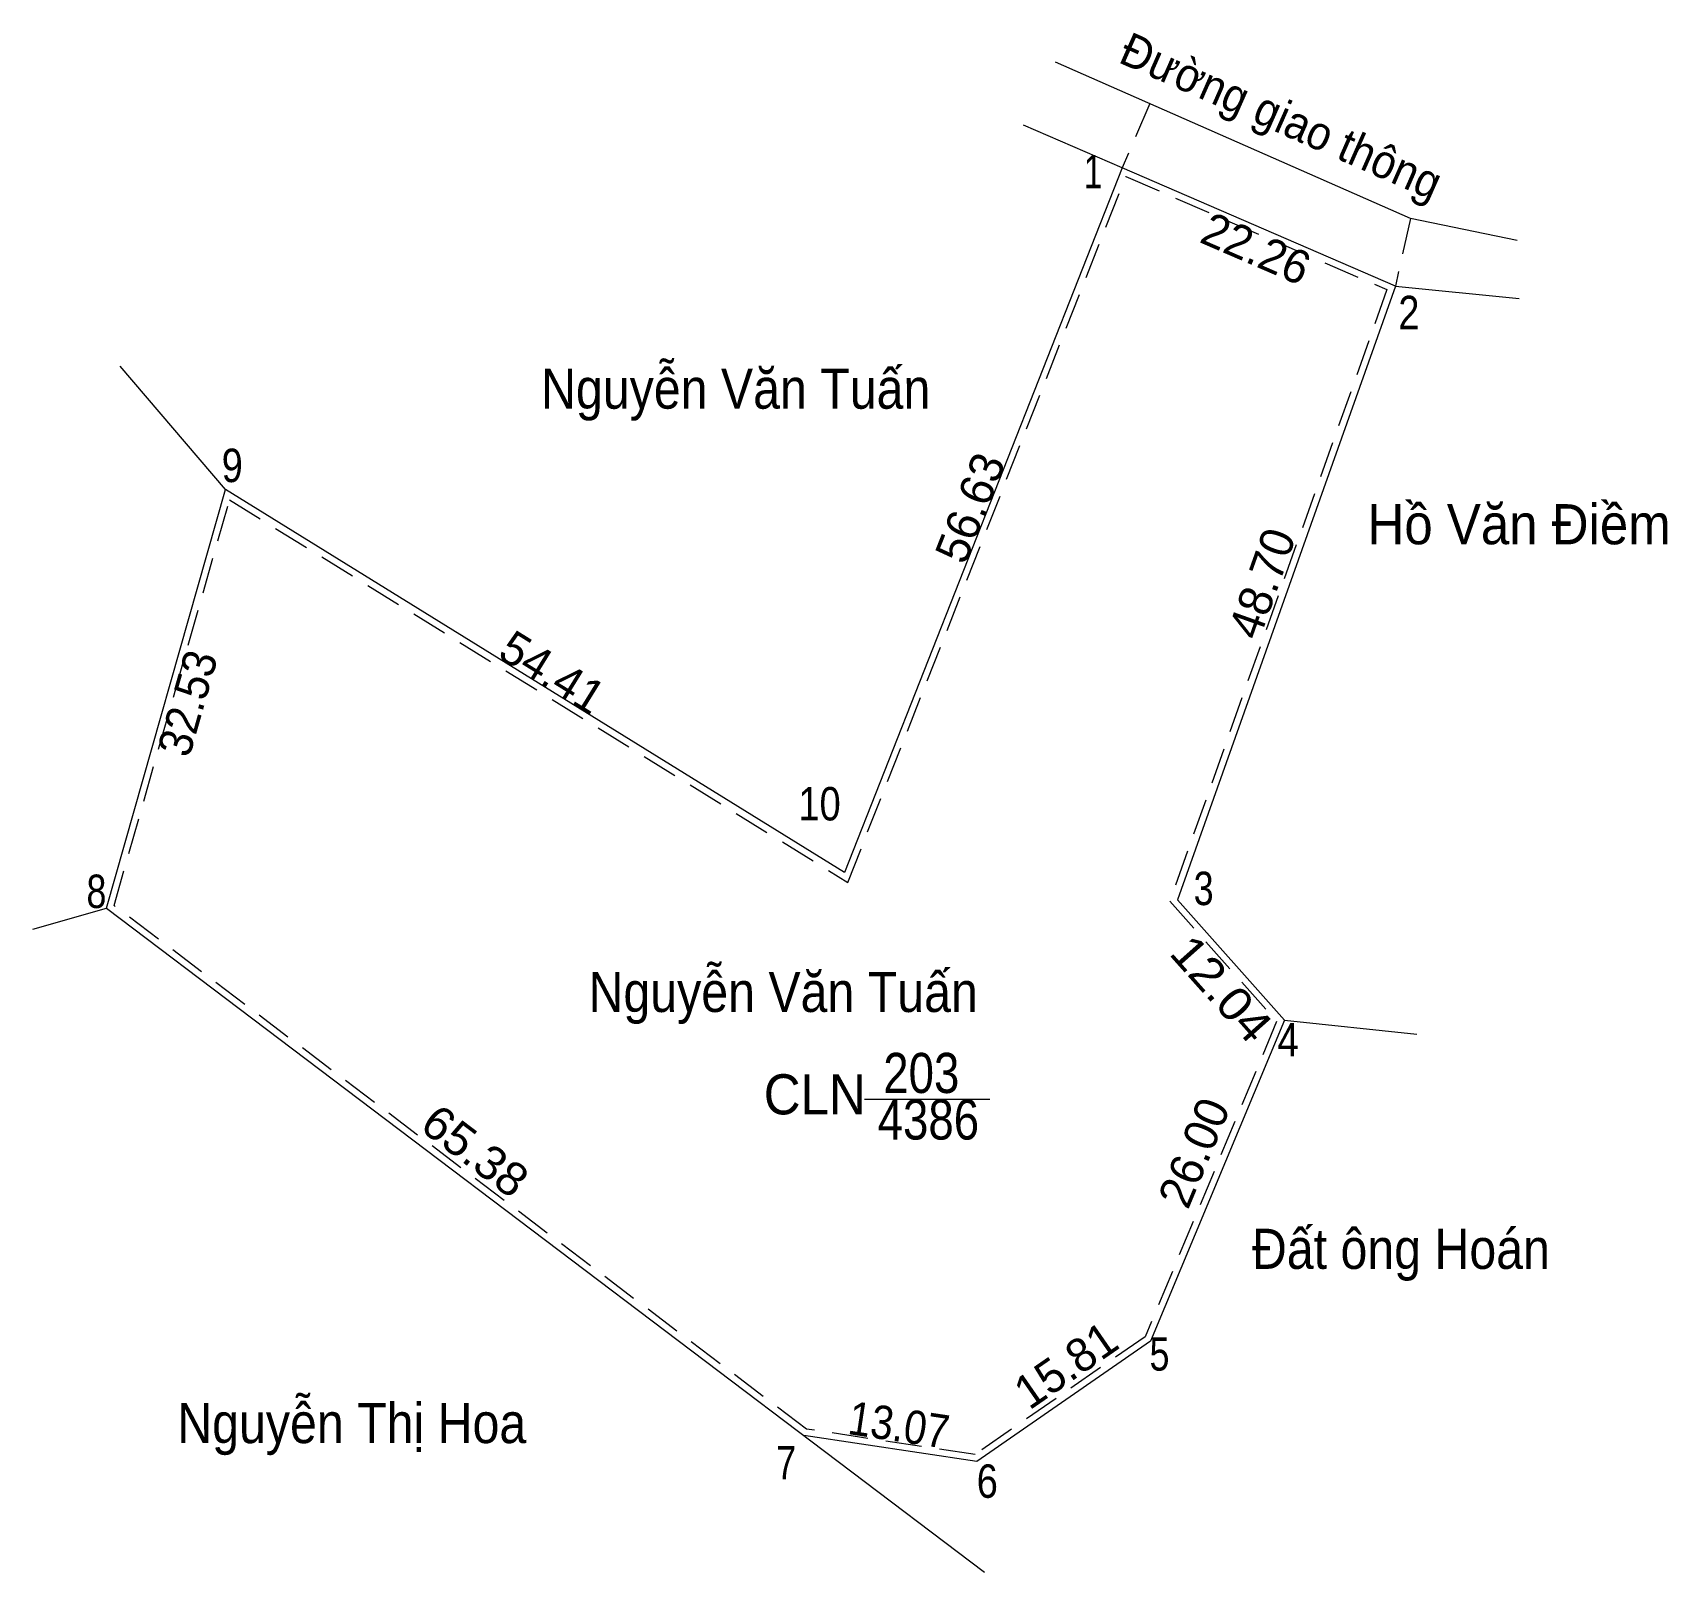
# Model space of a CAD drawing. Header units: metres. Extents: x 535942 to 537226, y 1849719 to 1849955.
# Drawn here: x 536760.2 to 536882.4, y 1849839.7 to 1849954.8 of the extents above; entities that cross this region are included whole.
import ezdxf
from ezdxf.enums import TextEntityAlignment as Align

# ---------------------------------------------------------------- set-up
doc = ezdxf.new("R2010")
doc.units = ezdxf.units.M
doc.header["$LTSCALE"] = 0.9
doc.linetypes.add('MEDIUM_DASHED', pattern=[4.5, 3, -1.5])
for name, color, linetype, lineweight in [('1', 7, 'MEDIUM_DASHED', 13), ('2', 7, 'Continuous', 13), ('42', 7, 'MEDIUM_DASHED', 13), ('63', 7, 'Continuous', 13)]:
    doc.layers.add(name, color=color, linetype=linetype, lineweight=lineweight)

msp = doc.modelspace()

# ---------------------------------------------------------------- texts
at = {"layer": '2'}
for s, width, p in [('Nguyễn Văn Tuấn', 0.9, (536812.71, 1849926.71)), ('Hồ Văn Điềm', 0.95, (536871.28, 1849916.57)), ('Nguyễn Văn Tuấn', 0.9, (536816.26, 1849881.6)), ('203', 0.85, (536826.585, 1849875.54)), ('4386', 0.85, (536827.115, 1849872.06)), ('Đất ông Hoán', 0.9, (536862.445, 1849862.39)), ('Nguyễn Thị Hoa', 0.9, (536784.005, 1849849.36))]:
    msp.add_text(s, height=3, dxfattribs=dict(at, width=width)).set_placement(p, align=Align.CENTER)
at = {"layer": '2', "width": 0.95}
msp.add_text('CLN', height=3, dxfattribs=at).set_placement((536822.43, 1849873.94), align=Align.RIGHT)
at = {"layer": '63'}
for s, rotation, width, p in [('Đường giao thông', 336.202, 0.95, (536853.0056, 1849947.4462)), ('32.53', 74.105, 0.95, (536772.9343, 1849904.3527)), ('12.04', 311.634, 1.1, (536848.0907, 1849882.5055)), ('65.38', 322.895, 1.05, (536792.4809, 1849870.2086)), ('13.07', 351.467, 0.9, (536824.7295, 1849849.4904))]:
    msp.add_text(s, height=2.5, rotation=rotation, dxfattribs=dict(at, width=width)).set_placement(p, align=Align.CENTER)
for s, width, p in [(' 1', 0.75, (536840.13, 1849943.19)), (' 2', 0.85, (536863.83, 1849932.65)), (' 9', 0.85, (536775.86, 1849921.22)), (' 10', 0.85, (536820.56, 1849895.92)), (' 8', 0.8, (536765.66, 1849889.37)), (' 3', 0.8, (536848.44, 1849889.59)), (' 4', 0.85, (536854.8, 1849878.27)), (' 5', 0.8, (536845.14, 1849854.78)), (' 7', 0.8, (536817.23, 1849846.65)), (' 6', 0.85, (536832.31, 1849845.27))]:
    msp.add_text(s, height=2.5, dxfattribs=dict(at, width=width)).set_placement(p, align=Align.RIGHT)
for s, rotation, p in [('22.26', 336.602, (536851.1236, 1849937.5355)), ('56.63', 68.495, (536831.3981, 1849918.8468)), ('48.70', 70.445, (536853.2328, 1849913.2366)), ('54.41', 328.252, (536798.3573, 1849905.9356)), ('26.00', 67.38, (536848.1276, 1849870.6042)), ('15.81', 34.695, (536838.1035, 1849854.1609))]:
    msp.add_text(s, height=2.5, rotation=rotation, dxfattribs=at).set_placement(p, align=Align.CENTER)

# ---------------------------------------------------------------- linework, layer by layer
at = {"layer": '1'}
msp.add_lwpolyline([(536841.88, 1849944.06), (536861.4, 1849935.61), (536845.16, 1849889.88), (536853.15, 1849880.89), (536843.32, 1849857.32), (536830.61, 1849848.51), (536818, 1849850.41), (536766.23, 1849889.56), (536774.87, 1849919.89), (536821.09, 1849891.29)], close=True, dxfattribs=at)
at = {"layer": '2'}
for p, q in [((536863.16, 1849940.93), (536836.63, 1849952.63)), ((536871.14, 1849939.28), (536863.16, 1849940.93)), ((536862.03, 1849935.88), (536871.28, 1849934.96)), ((536760.15, 1849887.78), (536765.66, 1849889.37)), ((536765.66, 1849889.37), (536831.32, 1849839.7)), ((536822.35, 1849875.08), (536831.71, 1849875.08))]:
    msp.add_line(p, q, dxfattribs=at)
for points in [[(536862.03, 1849935.88), (536841.6, 1849944.72), (536834.23, 1849947.91)], [(536841.6, 1849944.72), (536820.84, 1849892.03), (536774.57, 1849920.66)], [(536862.03, 1849935.88), (536845.73, 1849889.99), (536853.73, 1849880.99), (536863.63, 1849879.94)], [(536765.66, 1849889.37), (536774.57, 1849920.66), (536766.69, 1849929.9)], [(536853.73, 1849880.99), (536843.73, 1849856.99), (536830.73, 1849847.99), (536817.8, 1849849.93)]]:
    msp.add_lwpolyline(points, dxfattribs=at)
at = {"layer": '42'}
for p, q in [((536843.68, 1849949.52), (536841.6, 1849944.72)), ((536863.16, 1849940.93), (536862.03, 1849935.88))]:
    msp.add_line(p, q, dxfattribs=at)

msp.set_redraw_order([(e.dxf.handle, doc.entitydb.next_handle()) for e in msp.query("TEXT MTEXT ATTDEF DIMENSION ARC_DIMENSION")])  # texts and dimensions are drawn at this point

doc.saveas('drawing.dxf')
